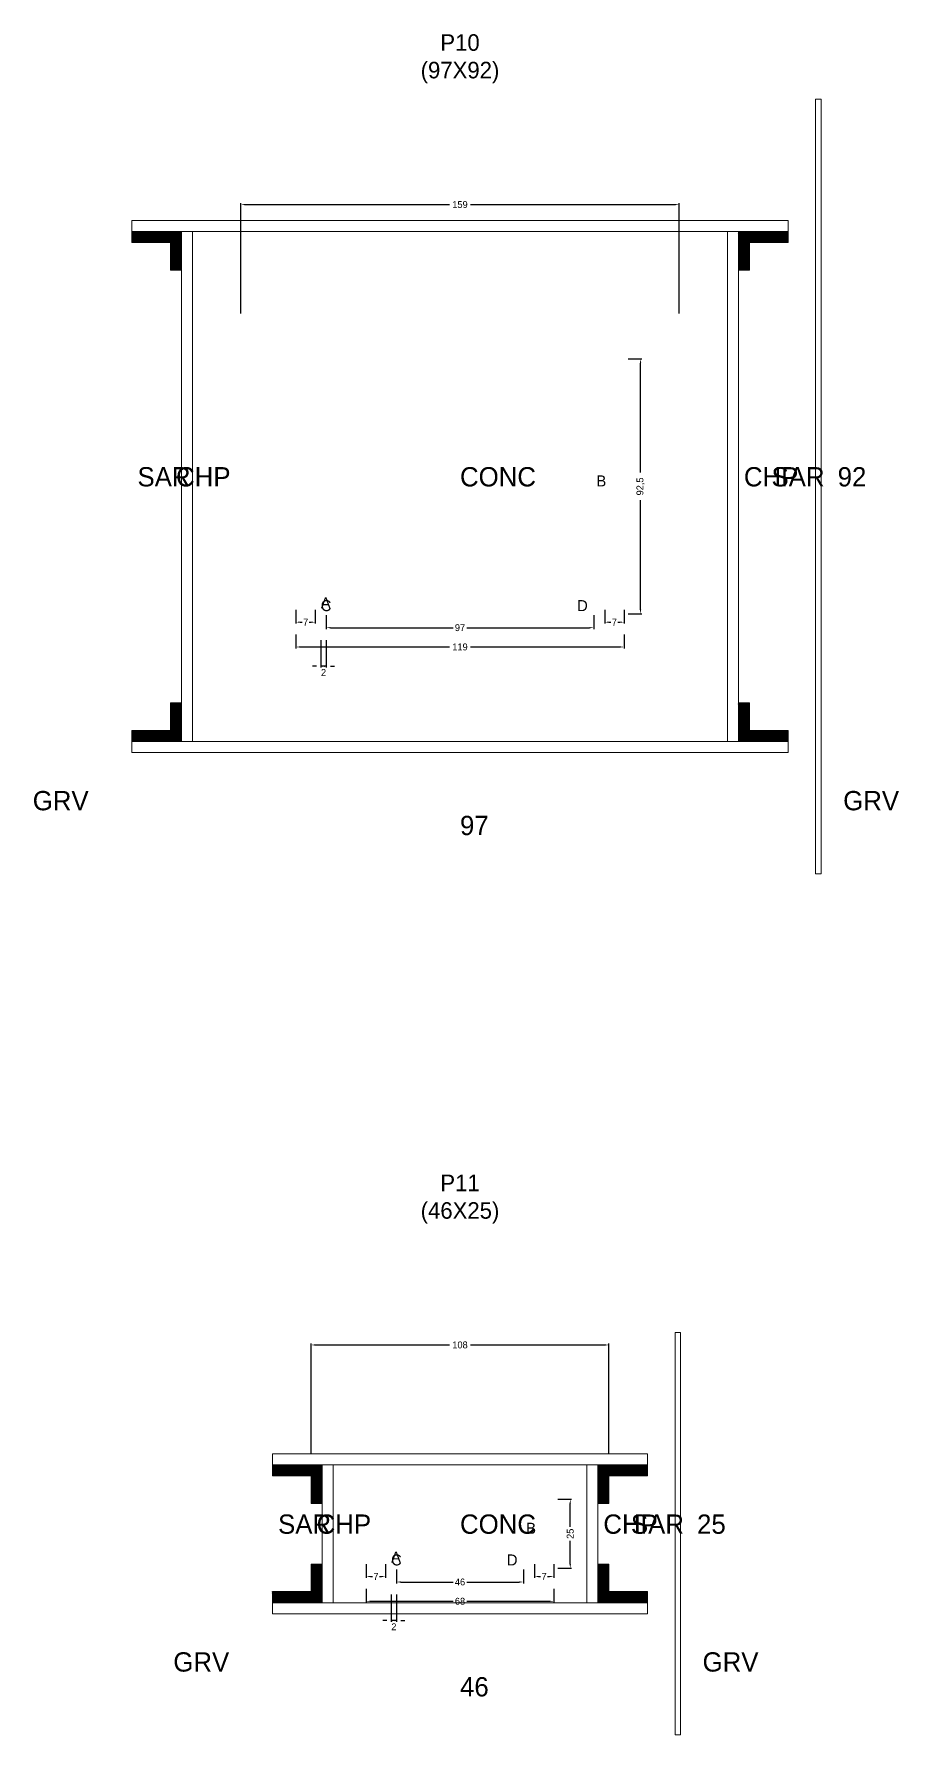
# Model space of a CAD drawing. Header units: centimetres. Extents: x -10500 to 4150, y -6466 to 304.
# Drawn here: x -155 to 159, y -313 to 304 of the extents above; entities that cross this region are included whole.
import ezdxf

# ---------------------------------------------------------------- set-up
doc = ezdxf.new("R2010")
doc.units = ezdxf.units.CM
for name, color, linetype in [('COTA', 241, 'Continuous'), ('Hachura', 251, 'Continuous'), ('NOMENCLATURA', 7, 'Continuous'), ('SARRAFO', 251, 'Continuous'), ('Texto Seção', 7, 'Continuous')]:
    doc.layers.add(name, color=color, linetype=linetype)
doc.dimstyles.new('cotax2', dxfattribs={"dimtxt": 2.5, "dimasz": 1.5, "dimexe": 0.5, "dimexo": 0.5, "dimgap": 0.5, "dimtad": 1, "dimcen": 2.5, "dimazin": 3, "dimtfac": 1, "dimtmove": 0, "dimatfit": 3})

msp = doc.modelspace()

# ---------------------------------------------------------------- texts
at = {"layer": 'NOMENCLATURA'}
for s, p in [('B', (49.5, 140)), ('A', (-50.5, 95.75)), ('C', (-50.5, 94.75)), ('D', (42.5, 94.75)), ('B', (24, -240)), ('A', (-25, -250.5)), ('C', (-25, -251.5)), ('D', (17, -251.5))]:
    msp.add_text(s, height=4, dxfattribs=at).set_placement(p)
at = {"layer": 'NOMENCLATURA', "char_height": 6, "attachment_point": 8}
for s, insert in [('P10\\P(97X92)', (0, 286.25)), ('P11\\P(46X25)', (0, -127.5))]:
    msp.add_mtext(s, dxfattribs=dict(at, insert=insert))
at = {"layer": 'Texto Seção'}
for s, p in [('SAR', (-117, 140)), ('CHP', (-103, 140)), ('CONC', (0, 140)), ('CHP', (103, 140)), ('SAR', (113, 140)), ('92', (137, 140)), ('GRV', (-155, 22.5)), ('GRV', (139, 22.5)), ('97', (0, 13.5)), ('SAR', (-66, -240)), ('CHP', (-52, -240)), ('CONC', (0, -240)), ('CHP', (52, -240)), ('SAR', (62, -240)), ('25', (86, -240)), ('GRV', (-104, -290)), ('GRV', (88, -290)), ('46', (0, -299))]:
    msp.add_text(s, height=7, dxfattribs=at).set_placement(p)

# ---------------------------------------------------------------- blocks, each defined once
blk = doc.blocks.new('_CLOSEDFILLED')
at = {"color": 0, "linetype": 'BYBLOCK'}
blk.add_solid([(-1, 0.16), (0, 0), (-1, -0.16)], dxfattribs=at)
blk = doc.blocks.new('*D40')
for p, q in [((-34, -260), (-34, -265)), ((-32.5, -264.5), (-2.5, -264.5)), ((2.5, -264.5), (32.5, -264.5)), ((34, -260), (34, -265))]:
    blk.add_line(p, q)
at = {"layer": 'Defpoints'}
for p in [(-34, -259.5), (-34, -264.5), (34, -259.5)]:
    blk.add_point(p, dxfattribs=at)
at = {"layer": 'COTA', "xscale": 1.5, "yscale": 1.5, "rotation": 180}
blk.add_blockref('_CLOSEDFILLED', (-34, -264.5), dxfattribs=at)
at = {"layer": 'COTA', "xscale": 1.5, "yscale": 1.5}
blk.add_blockref('_CLOSEDFILLED', (34, -264.5), dxfattribs=at)
at = {"layer": 'COTA', "insert": (0, -264.5), "char_height": 2.5, "attachment_point": 5}
blk.add_mtext('68', dxfattribs=at)
blk = doc.blocks.new('*D41')
for p, q in [((-23, -253), (-23, -258)), ((23, -253), (23, -258)), ((-21.5, -257.5), (-2.5, -257.5)), ((2.5, -257.5), (21.5, -257.5))]:
    blk.add_line(p, q)
at = {"layer": 'Defpoints'}
for p in [(-23, -252.5), (23, -252.5), (-23, -257.5)]:
    blk.add_point(p, dxfattribs=at)
at = {"layer": 'COTA', "xscale": 1.5, "yscale": 1.5, "rotation": 180}
blk.add_blockref('_CLOSEDFILLED', (-23, -257.5), dxfattribs=at)
at = {"layer": 'COTA', "xscale": 1.5, "yscale": 1.5}
blk.add_blockref('_CLOSEDFILLED', (23, -257.5), dxfattribs=at)
at = {"layer": 'COTA', "insert": (0, -257.5), "char_height": 2.5, "attachment_point": 5}
blk.add_mtext('46', dxfattribs=at)
blk = doc.blocks.new('*D42')
for p, q in [((35.5, -227.5), (40.5, -227.5)), ((40, -237.5), (40, -229)), ((40, -251), (40, -242.5)), ((35.5, -252.5), (40.5, -252.5))]:
    blk.add_line(p, q)
at = {"layer": 'Defpoints'}
for p in [(35, -227.5), (35, -252.5), (40, -252.5)]:
    blk.add_point(p, dxfattribs=at)
at = {"layer": 'COTA', "xscale": 1.5, "yscale": 1.5}
for p, rotation in [((40, -227.5), 90), ((40, -252.5), 270)]:
    blk.add_blockref('_CLOSEDFILLED', p, dxfattribs=dict(at, rotation=rotation))
at = {"layer": 'COTA', "insert": (40, -240), "char_height": 2.5, "attachment_point": 5, "rotation": 90}
blk.add_mtext('25', dxfattribs=at)
blk = doc.blocks.new('*D43')
for p, q in [((-34, -251), (-34, -256)), ((-27, -251), (-27, -256)), ((-32.5, -255.5), (-31.75, -255.5)), ((-29.25, -255.5), (-28.5, -255.5))]:
    blk.add_line(p, q)
at = {"layer": 'Defpoints'}
for p in [(-34, -250.5), (-27, -250.5), (-34, -255.5)]:
    blk.add_point(p, dxfattribs=at)
at = {"layer": 'COTA', "xscale": 1.5, "yscale": 1.5, "rotation": 180}
blk.add_blockref('_CLOSEDFILLED', (-34, -255.5), dxfattribs=at)
at = {"layer": 'COTA', "xscale": 1.5, "yscale": 1.5}
blk.add_blockref('_CLOSEDFILLED', (-27, -255.5), dxfattribs=at)
at = {"layer": 'COTA', "insert": (-30.5, -255.5), "char_height": 2.5, "attachment_point": 5}
blk.add_mtext('7', dxfattribs=at)
blk = doc.blocks.new('*D44')
for p, q in [((27, -251), (27, -256)), ((34, -251), (34, -256)), ((28.5, -255.5), (29.25, -255.5)), ((31.75, -255.5), (32.5, -255.5))]:
    blk.add_line(p, q)
at = {"layer": 'Defpoints'}
for p in [(27, -250.5), (34, -250.5), (27, -255.5)]:
    blk.add_point(p, dxfattribs=at)
at = {"layer": 'COTA', "xscale": 1.5, "yscale": 1.5, "rotation": 180}
blk.add_blockref('_CLOSEDFILLED', (27, -255.5), dxfattribs=at)
at = {"layer": 'COTA', "xscale": 1.5, "yscale": 1.5}
blk.add_blockref('_CLOSEDFILLED', (34, -255.5), dxfattribs=at)
at = {"layer": 'COTA', "insert": (30.5, -255.5), "char_height": 2.5, "attachment_point": 5}
blk.add_mtext('7', dxfattribs=at)
blk = doc.blocks.new('*D45')
for p, q in [((-54, -211), (-54, -171)), ((-52.5, -171.5), (-3.75, -171.5)), ((3.75, -171.5), (52.5, -171.5)), ((54, -211), (54, -171))]:
    blk.add_line(p, q)
at = {"layer": 'Defpoints'}
for p in [(-54, -171.5), (-54, -211.5), (54, -211.5)]:
    blk.add_point(p, dxfattribs=at)
at = {"layer": 'COTA', "xscale": 1.5, "yscale": 1.5, "rotation": 180}
blk.add_blockref('_CLOSEDFILLED', (-54, -171.5), dxfattribs=at)
at = {"layer": 'COTA', "xscale": 1.5, "yscale": 1.5}
blk.add_blockref('_CLOSEDFILLED', (54, -171.5), dxfattribs=at)
at = {"layer": 'COTA', "insert": (0, -171.5), "char_height": 2.5, "attachment_point": 5}
blk.add_mtext('108', dxfattribs=at)
blk = doc.blocks.new('*D14')
for p, q in [((-59.5, 86.25), (-59.5, 81.25)), ((-58, 81.75), (-3.75, 81.75)), ((3.75, 81.75), (58, 81.75)), ((59.5, 86.25), (59.5, 81.25))]:
    blk.add_line(p, q)
at = {"layer": 'Defpoints'}
for p in [(-59.5, 86.75), (59.5, 86.75), (-59.5, 81.75)]:
    blk.add_point(p, dxfattribs=at)
at = {"layer": 'COTA', "xscale": 1.5, "yscale": 1.5, "rotation": 180}
blk.add_blockref('_CLOSEDFILLED', (-59.5, 81.75), dxfattribs=at)
at = {"layer": 'COTA', "xscale": 1.5, "yscale": 1.5}
blk.add_blockref('_CLOSEDFILLED', (59.5, 81.75), dxfattribs=at)
at = {"layer": 'COTA', "insert": (0, 81.75), "char_height": 2.5, "attachment_point": 5}
blk.add_mtext('119', dxfattribs=at)
blk = doc.blocks.new('*D15')
for p, q in [((-48.5, 93.25), (-48.5, 88.25)), ((48.5, 93.25), (48.5, 88.25)), ((-47, 88.75), (-2.5, 88.75)), ((2.5, 88.75), (47, 88.75))]:
    blk.add_line(p, q)
at = {"layer": 'Defpoints'}
for p in [(-48.5, 93.75), (48.5, 93.75), (-48.5, 88.75)]:
    blk.add_point(p, dxfattribs=at)
at = {"layer": 'COTA', "xscale": 1.5, "yscale": 1.5, "rotation": 180}
blk.add_blockref('_CLOSEDFILLED', (-48.5, 88.75), dxfattribs=at)
at = {"layer": 'COTA', "xscale": 1.5, "yscale": 1.5}
blk.add_blockref('_CLOSEDFILLED', (48.5, 88.75), dxfattribs=at)
at = {"layer": 'COTA', "insert": (0, 88.75), "char_height": 2.5, "attachment_point": 5}
blk.add_mtext('97', dxfattribs=at)
blk = doc.blocks.new('*D16')
for p, q in [((61, 186.25), (66, 186.25)), ((65.5, 145), (65.5, 184.75)), ((65.5, 95.25), (65.5, 135)), ((61, 93.75), (66, 93.75))]:
    blk.add_line(p, q)
at = {"layer": 'Defpoints'}
for p in [(60.5, 186.25), (60.5, 93.75), (65.5, 93.75)]:
    blk.add_point(p, dxfattribs=at)
at = {"layer": 'COTA', "xscale": 1.5, "yscale": 1.5}
for p, rotation in [((65.5, 186.25), 90), ((65.5, 93.75), 270)]:
    blk.add_blockref('_CLOSEDFILLED', p, dxfattribs=dict(at, rotation=rotation))
at = {"layer": 'COTA', "insert": (65.5, 140), "char_height": 2.5, "attachment_point": 5, "rotation": 90}
blk.add_mtext('92,5', dxfattribs=at)
blk = doc.blocks.new('*D17')
for p, q in [((-59.5, 95.25), (-59.5, 90.25)), ((-52.5, 95.25), (-52.5, 90.25)), ((-58, 90.75), (-57.25, 90.75)), ((-54.75, 90.75), (-54, 90.75))]:
    blk.add_line(p, q)
at = {"layer": 'Defpoints'}
for p in [(-59.5, 95.75), (-52.5, 95.75), (-59.5, 90.75)]:
    blk.add_point(p, dxfattribs=at)
at = {"layer": 'COTA', "xscale": 1.5, "yscale": 1.5, "rotation": 180}
blk.add_blockref('_CLOSEDFILLED', (-59.5, 90.75), dxfattribs=at)
at = {"layer": 'COTA', "xscale": 1.5, "yscale": 1.5}
blk.add_blockref('_CLOSEDFILLED', (-52.5, 90.75), dxfattribs=at)
at = {"layer": 'COTA', "insert": (-56, 90.75), "char_height": 2.5, "attachment_point": 5}
blk.add_mtext('7', dxfattribs=at)
blk = doc.blocks.new('*D18')
for p, q in [((52.5, 95.25), (52.5, 90.25)), ((59.5, 95.25), (59.5, 90.25)), ((54, 90.75), (54.75, 90.75)), ((57.25, 90.75), (58, 90.75))]:
    blk.add_line(p, q)
at = {"layer": 'Defpoints'}
for p in [(52.5, 95.75), (59.5, 95.75), (52.5, 90.75)]:
    blk.add_point(p, dxfattribs=at)
at = {"layer": 'COTA', "xscale": 1.5, "yscale": 1.5, "rotation": 180}
blk.add_blockref('_CLOSEDFILLED', (52.5, 90.75), dxfattribs=at)
at = {"layer": 'COTA', "xscale": 1.5, "yscale": 1.5}
blk.add_blockref('_CLOSEDFILLED', (59.5, 90.75), dxfattribs=at)
at = {"layer": 'COTA', "insert": (56, 90.75), "char_height": 2.5, "attachment_point": 5}
blk.add_mtext('7', dxfattribs=at)
blk = doc.blocks.new('*D19')
for p, q in [((-79.5, 202.75), (-79.5, 242.75)), ((-78, 242.25), (-3.75, 242.25)), ((3.75, 242.25), (78, 242.25)), ((79.5, 202.75), (79.5, 242.75))]:
    blk.add_line(p, q)
at = {"layer": 'Defpoints'}
for p in [(-79.5, 242.25), (-79.5, 202.25), (79.5, 202.25)]:
    blk.add_point(p, dxfattribs=at)
at = {"layer": 'COTA', "xscale": 1.5, "yscale": 1.5, "rotation": 180}
blk.add_blockref('_CLOSEDFILLED', (-79.5, 242.25), dxfattribs=at)
at = {"layer": 'COTA', "xscale": 1.5, "yscale": 1.5}
blk.add_blockref('_CLOSEDFILLED', (79.5, 242.25), dxfattribs=at)
at = {"layer": 'COTA', "insert": (0, 242.25), "char_height": 2.5, "attachment_point": 5}
blk.add_mtext('159', dxfattribs=at)

# ---------------------------------------------------------------- dimensions: what is measured, and where the dimension line sits
at = {"layer": 'COTA'}
for base, p1, p2, picture, middle in [((-79.5, 242.25), (-79.5, 202.25), (79.5, 202.25), '*D19', (0, 242.25)), ((-59.5, 90.75), (-59.5, 95.75), (-52.5, 95.75), '*D17', (-56, 90.75)), ((-48.5, 88.75), (-48.5, 93.75), (48.5, 93.75), '*D15', (0, 88.75)), ((52.5, 90.75), (52.5, 95.75), (59.5, 95.75), '*D18', (56, 90.75)), ((-59.5, 81.75), (-59.5, 86.75), (59.5, 86.75), '*D14', (0, 81.75)), ((-54, -171.5), (-54, -211.5), (54, -211.5), '*D45', (0, -171.5)), ((-34, -255.5), (-34, -250.5), (-27, -250.5), '*D43', (-30.5, -255.5)), ((-23, -257.5), (-23, -252.5), (23, -252.5), '*D41', (0, -257.5)), ((27, -255.5), (27, -250.5), (34, -250.5), '*D44', (30.5, -255.5)), ((-34, -264.5), (-34, -259.5), (34, -259.5), '*D40', (0, -264.5))]:
    dim = msp.add_linear_dim(base=base, p1=p1, p2=p2, dimstyle='cotax2', dxfattribs=at)
    dim.commit()
    dim.dimension.update_dxf_attribs({"geometry": picture, "text_midpoint": middle})
for base, p1, p2, picture, middle in [((65.5, 93.75), (60.5, 93.75), (60.5, 186.25), '*D16', (65.5, 140)), ((40, -252.5), (35, -252.5), (35, -227.5), '*D42', (40, -240))]:
    dim = msp.add_linear_dim(base=base, p1=p1, p2=p2, angle=90, dimstyle='cotax2', dxfattribs=at)
    dim.commit()
    dim.dimension.update_dxf_attribs({"geometry": picture, "text_midpoint": middle})
for base, p1, p2 in [((-48.5, 74.75), (-48.5, 84.75), (-50.5, 84.75)), ((-23, -271.5), (-23, -261.5), (-25, -261.5))]:
    msp.add_linear_dim(base=base, p1=p1, p2=p2, dimstyle='cotax2', dxfattribs=at).render()

# ---------------------------------------------------------------- hatches: boundary and pattern name
at = {"layer": 'SARRAFO'}
h = msp.add_hatch(dxfattribs=at)
h.set_pattern_fill('SOLID', scale=2)
h.paths.add_polyline_path([(-119, 228.5), (-105, 228.5), (-105, 232.5), (-119, 232.5)])
h = msp.add_hatch(dxfattribs=at)
h.set_pattern_fill('SOLID', scale=2)
h.paths.add_polyline_path([(-105, 218.5), (-101, 218.5), (-101, 232.5), (-105, 232.5)])
h = msp.add_hatch(dxfattribs=at)
h.set_pattern_fill('SOLID', scale=2)
h.paths.add_polyline_path([(101, 218.5), (105, 218.5), (105, 232.5), (101, 232.5)])
h = msp.add_hatch(dxfattribs=at)
h.set_pattern_fill('SOLID', scale=2)
h.paths.add_polyline_path([(105, 228.5), (119, 228.5), (119, 232.5), (105, 232.5)])
h = msp.add_hatch(dxfattribs=at)
h.set_pattern_fill('SOLID', scale=2)
h.paths.add_polyline_path([(-105, 47.5), (-101, 47.5), (-101, 61.5), (-105, 61.5)])
h = msp.add_hatch(dxfattribs=at)
h.set_pattern_fill('SOLID', scale=2)
h.paths.add_polyline_path([(101, 47.5), (105, 47.5), (105, 61.5), (101, 61.5)])
h = msp.add_hatch(dxfattribs=at)
h.set_pattern_fill('SOLID', scale=2)
h.paths.add_polyline_path([(-119, 47.5), (-105, 47.5), (-105, 51.5), (-119, 51.5)])
h = msp.add_hatch(dxfattribs=at)
h.set_pattern_fill('SOLID', scale=2)
h.paths.add_polyline_path([(105, 47.5), (119, 47.5), (119, 51.5), (105, 51.5)])
h = msp.add_hatch(dxfattribs=at)
h.set_pattern_fill('SOLID', scale=2)
h.paths.add_polyline_path([(-68, -219), (-54, -219), (-54, -215), (-68, -215)])
h = msp.add_hatch(dxfattribs=at)
h.set_pattern_fill('SOLID', scale=2)
h.paths.add_polyline_path([(-54, -229), (-50, -229), (-50, -215), (-54, -215)])
h = msp.add_hatch(dxfattribs=at)
h.set_pattern_fill('SOLID', scale=2)
h.paths.add_polyline_path([(50, -229), (54, -229), (54, -215), (50, -215)])
h = msp.add_hatch(dxfattribs=at)
h.set_pattern_fill('SOLID', scale=2)
h.paths.add_polyline_path([(54, -219), (68, -219), (68, -215), (54, -215)])
h = msp.add_hatch(dxfattribs=at)
h.set_pattern_fill('SOLID', scale=2)
h.paths.add_polyline_path([(-54, -265), (-50, -265), (-50, -251), (-54, -251)])
h = msp.add_hatch(dxfattribs=at)
h.set_pattern_fill('SOLID', scale=2)
h.paths.add_polyline_path([(50, -265), (54, -265), (54, -251), (50, -251)])
h = msp.add_hatch(dxfattribs=at)
h.set_pattern_fill('SOLID', scale=2)
h.paths.add_polyline_path([(-68, -265), (-54, -265), (-54, -261), (-68, -261)])
h = msp.add_hatch(dxfattribs=at)
h.set_pattern_fill('SOLID', scale=2)
h.paths.add_polyline_path([(54, -265), (68, -265), (68, -261), (54, -261)])

# ---------------------------------------------------------------- linework, layer by layer
at = {"layer": 'Hachura', "lineweight": 13}
for points in [[(129, -0.5), (131, -0.5), (131, 280.5), (129, 280.5)], [(78, -313), (80, -313), (80, -167), (78, -167)]]:
    msp.add_lwpolyline(points, close=True, dxfattribs=at)
at = {"layer": 'Hachura', "lineweight": 18}
for points in [[(-119, 232.5), (119, 232.5), (119, 236.5), (-119, 236.5)], [(-101, 47.5), (-97, 47.5), (-97, 232.5), (-101, 232.5)], [(97, 47.5), (101, 47.5), (101, 232.5), (97, 232.5)], [(-119, 43.5), (119, 43.5), (119, 47.5), (-119, 47.5)], [(-68, -215), (68, -215), (68, -211), (-68, -211)], [(-50, -265), (-46, -265), (-46, -215), (-50, -215)], [(46, -265), (50, -265), (50, -215), (46, -215)], [(-68, -269), (68, -269), (68, -265), (-68, -265)]]:
    msp.add_lwpolyline(points, close=True, dxfattribs=at)
at = {"layer": 'SARRAFO', "lineweight": 13}
for points in [[(-119, 228.5), (-105, 228.5), (-105, 232.5), (-119, 232.5)], [(-105, 218.5), (-101, 218.5), (-101, 232.5), (-105, 232.5)], [(101, 218.5), (105, 218.5), (105, 232.5), (101, 232.5)], [(105, 228.5), (119, 228.5), (119, 232.5), (105, 232.5)], [(-105, 47.5), (-101, 47.5), (-101, 61.5), (-105, 61.5)], [(101, 47.5), (105, 47.5), (105, 61.5), (101, 61.5)], [(-119, 47.5), (-105, 47.5), (-105, 51.5), (-119, 51.5)], [(105, 47.5), (119, 47.5), (119, 51.5), (105, 51.5)], [(-68, -219), (-54, -219), (-54, -215), (-68, -215)], [(-54, -229), (-50, -229), (-50, -215), (-54, -215)], [(50, -229), (54, -229), (54, -215), (50, -215)], [(54, -219), (68, -219), (68, -215), (54, -215)], [(-54, -265), (-50, -265), (-50, -251), (-54, -251)], [(50, -265), (54, -265), (54, -251), (50, -251)], [(-68, -265), (-54, -265), (-54, -261), (-68, -261)], [(54, -265), (68, -265), (68, -261), (54, -261)]]:
    msp.add_lwpolyline(points, close=True, dxfattribs=at)

msp.set_redraw_order([(e.dxf.handle, doc.entitydb.next_handle()) for e in msp.query("TEXT MTEXT ATTDEF DIMENSION ARC_DIMENSION")])  # texts and dimensions are drawn at this point

doc.saveas('drawing.dxf')
